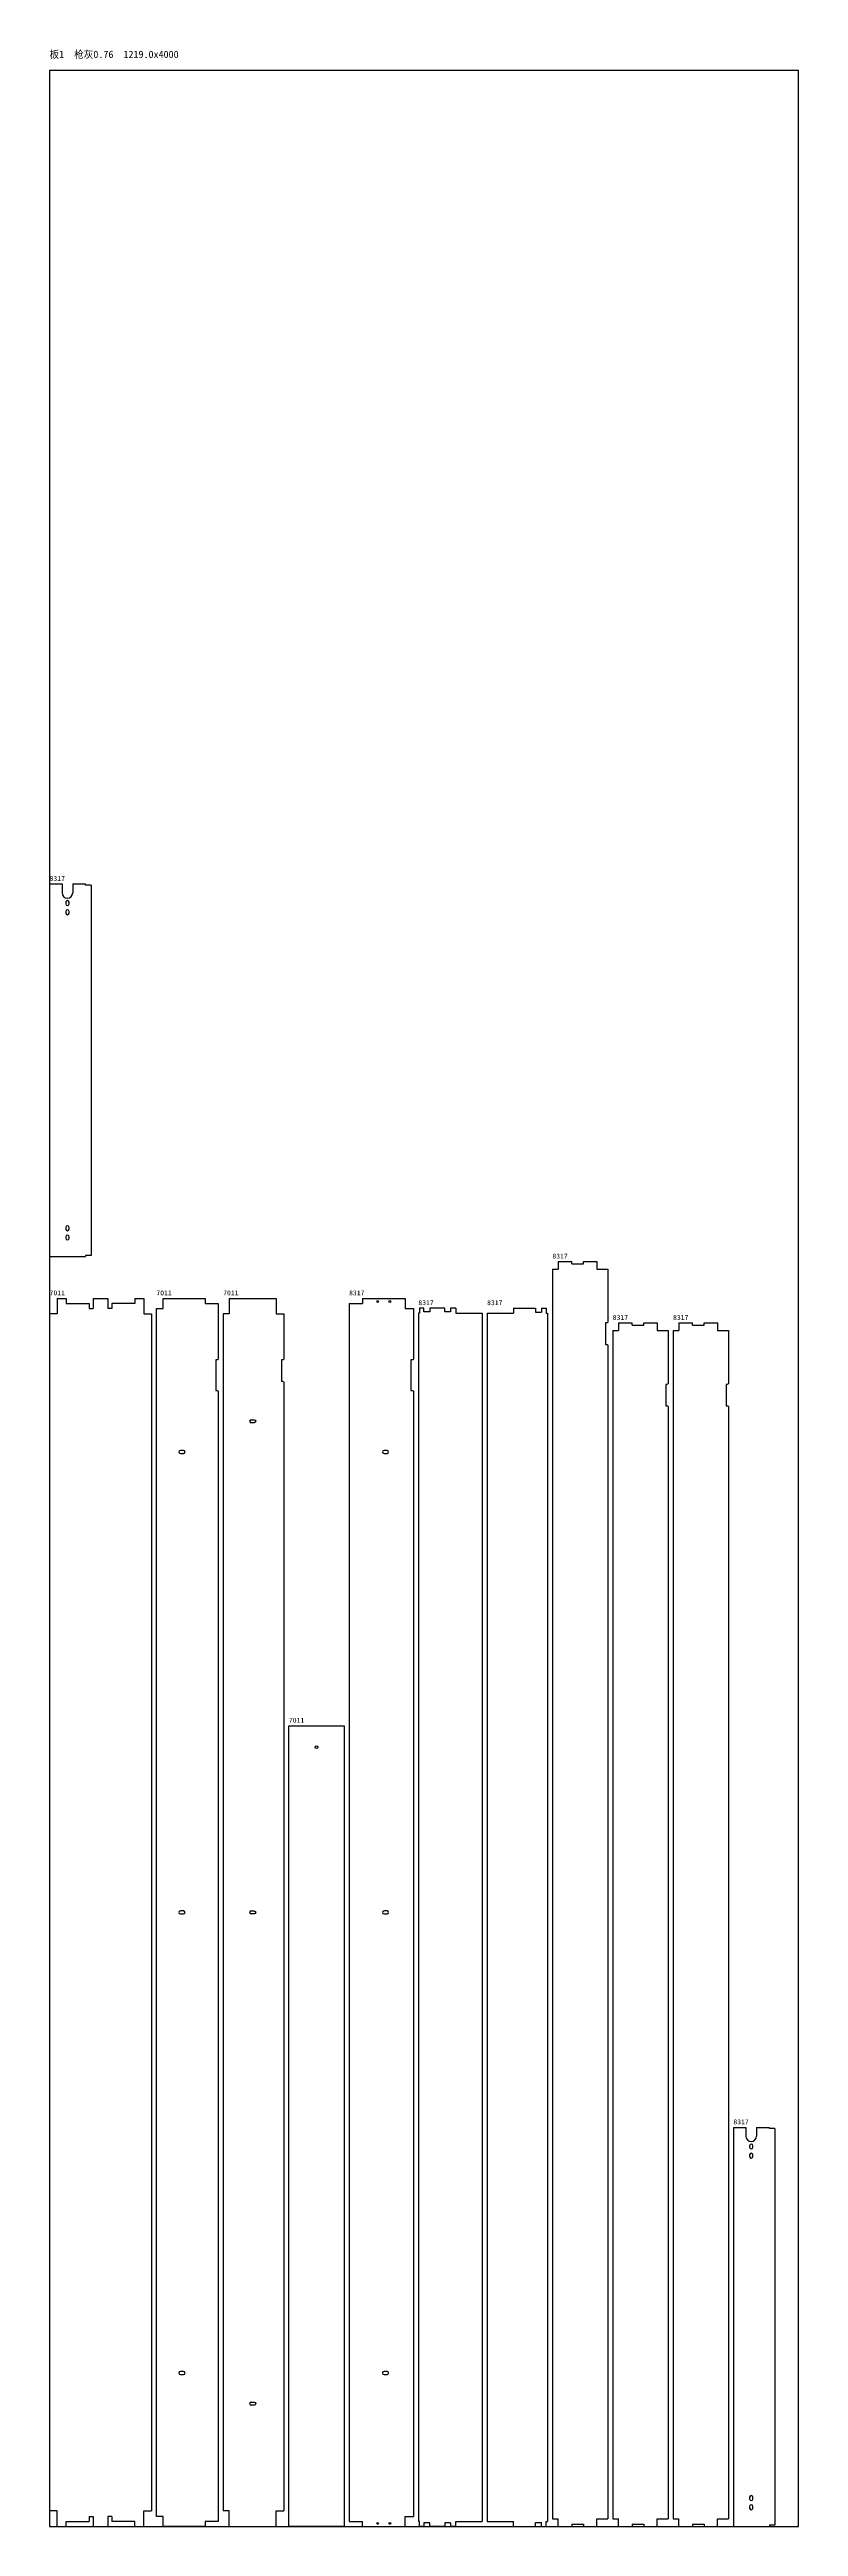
# Model space of a CAD drawing. Header units: metres. Extents: x 0 to 1219, y 0 to 4034.
import ezdxf

# ---------------------------------------------------------------- set-up
doc = ezdxf.new("R2010")
doc.units = ezdxf.units.M
doc.layers.add('00铝单板', color=3, linetype='Continuous')
doc.layers.add('BG&E - DIMENSIONS', color=7, linetype='Continuous')

# ---------------------------------------------------------------- blocks, each defined once
blk = doc.blocks.new('KB__-__-7011-__4_2')
at = {"color": 7}
for p, q in [((12.6, 2000), (27.1, 2000)), ((12.6, 2000), (12.6, 1974.7)), ((27.1, 2000), (27.1, 1991.8)), ((27.1, 1991.8), (64.6, 1991.8)), ((64.6, 1991.8), (64.6, 1983.8)), ((64.6, 1983.8), (70.8, 1983.8)), ((70.8, 2000), (70.8, 1983.8)), ((70.8, 2000), (95.1, 2000)), ((95.1, 2000), (95.1, 1983.8)), ((101.3, 1983.8), (95.1, 1983.8)), ((101.3, 1991.8), (101.3, 1983.8)), ((138.8, 1991.8), (101.3, 1991.8)), ((138.8, 2000), (153.3, 2000)), ((138.8, 2000), (138.8, 1991.8)), ((153.3, 2000), (153.3, 1974.7)), ((0, 1974.7), (0, 25.3)), ((12.6, 1974.7), (0, 1974.7)), ((153.3, 1974.7), (165.9, 1974.7)), ((12.6, 25.3), (0, 25.3)), ((12.6, 0), (12.6, 25.3)), ((12.6, 0), (27.1, 0)), ((27.1, 8.2), (64.6, 8.2)), ((27.1, 0), (27.1, 8.2)), ((64.6, 16.2), (70.8, 16.2)), ((64.6, 16.2), (64.6, 8.2)), ((70.8, 16.2), (70.8, 0)), ((70.8, 0), (95.1, 0)), ((101.3, 16.2), (95.1, 16.2)), ((95.1, 16.2), (95.1, 0)), ((101.3, 16.2), (101.3, 8.2)), ((138.8, 8.2), (101.3, 8.2)), ((138.8, 0), (138.8, 8.2)), ((138.8, 0), (153.3, 0)), ((153.3, 0), (153.3, 25.3)), ((153.3, 25.3), (165.9, 25.3))]:
    blk.add_line(p, q, dxfattribs=at)
at = {"layer": 'BG&E - DIMENSIONS', "color": 7}
blk.add_line((165.9, 1974.7), (165.9, 25.3), dxfattribs=at)
blk = doc.blocks.new('KB__-__-7011-__3_1')
for points in [[(44.1, 1752.5), (39.1, 1752.5, 1), (39.1, 1747.5), (44.1, 1747.5, 1), (44.1, 1752.5)], [(44.1, 1002.5), (39.1, 1002.5, 1), (39.1, 997.5), (44.1, 997.5, 1), (44.1, 1002.5)], [(44.1, 252.5), (39.1, 252.5, 1), (39.1, 247.5), (44.1, 247.5, 1), (44.1, 252.5)]]:
    blk.add_lwpolyline(points, format="xyb")
at = {"layer": '00铝单板', "color": 0}
blk.add_lwpolyline([(0, 1983.8), (10.8, 1983.8), (10.8, 2000), (79.3, 2000), (79.3, 1991.8), (100.7, 1991.8), (100.7, 1902, -0.414214), (98.7, 1900), (96.7, 1900), (96.7, 1850), (98.7, 1850, -0.414214), (100.7, 1848), (100.7, 8.2), (79.3, 8.2), (79.3, 0), (10.8, 0), (10.8, 16.2), (0, 16.2)], format="xyb", close=True, dxfattribs=at)
blk = doc.blocks.new('KB__-__-7011-__6_4')
for p, q in [((9.6, 2000), (86.4, 2000)), ((9.6, 2000), (9.6, 1974.7)), ((86.4, 2000), (86.4, 1974.7)), ((9.6, 1974.7), (0, 1974.7)), ((86.4, 1974.7), (99, 1974.7))]:
    blk.add_line(p, q)
at = {"color": 7}
for p, q in [((0, 1974.7), (0, 25.3)), ((9.6, 25.3), (0, 25.3)), ((9.6, 0), (9.6, 25.3)), ((9.6, 0), (86.4, 0)), ((86.4, 0), (86.4, 25.3)), ((86.4, 25.3), (99, 25.3))]:
    blk.add_line(p, q, dxfattribs=at)
at = {"color": 0}
blk.add_lwpolyline([(99, 1974.7), (99, 1902, -0.414214), (97, 1900), (95, 1900), (95, 1865), (97, 1865, -0.414214), (99, 1863), (99, 25.3)], format="xyb", dxfattribs=at)
for points in [[(50.5, 1802.5, -1), (50.5, 1797.5), (45.5, 1797.5, -0.414214)], [(45.5, 1802.5), (50.5, 1802.5, -0.414214)], [(50.5, 1002.5, -1), (50.5, 997.5), (45.5, 997.5, -0.414214)], [(45.5, 1002.5), (50.5, 1002.5, -0.414214)]]:
    blk.add_lwpolyline(points, format="xyb")
at = {"color": 7}
for points in [[(50.5, 202.5, -1), (50.5, 197.5), (45.5, 197.5, -0.414214)], [(45.5, 202.5), (50.5, 202.5, -0.414214)]]:
    blk.add_lwpolyline(points, format="xyb", dxfattribs=at)
for centre in [(45.5, 1800), (45.5, 1000)]:
    blk.add_arc(centre, 2.5, 90, -90)
blk.add_arc((45.5, 200), 2.5, 90, -90, dxfattribs=at)
blk = doc.blocks.new('KB__-__-7011-__5_3')
at = {"color": 0}
for p, q in [((0, 1304), (90, 1304)), ((0, 0), (0, 1304))]:
    blk.add_line(p, q, dxfattribs=at)
for p, q in [((90, 1304), (90, 0)), ((90, 0), (0, 0))]:
    blk.add_line(p, q)
blk.add_circle((45, 1269), 2.15, dxfattribs=at)
blk = doc.blocks.new('KB__-___-8317-__14_10')
at = {"color": 7}
for p, q in [((0, 1991.8), (0, 8.2)), ((0, 8.2), (21.6, 8.2)), ((21.6, 0), (21.6, 8.2)), ((21.6, 0), (91.1, 0)), ((91.1, 0), (91.1, 16.2)), ((91.1, 16.2), (104.7, 16.2))]:
    blk.add_line(p, q, dxfattribs=at)
for p, q in [((0, 1991.8), (21.6, 1991.8)), ((21.6, 2000), (21.6, 1991.8)), ((21.6, 2000), (91.1, 2000)), ((91.1, 2000), (91.1, 1983.8)), ((91.1, 1983.8), (104.7, 1983.8))]:
    blk.add_line(p, q)
at = {"color": 0}
blk.add_lwpolyline([(104.7, 1983.8), (104.7, 1902, -0.414214), (102.7, 1900), (100.7, 1900), (100.7, 1850), (102.7, 1850, -0.414214), (104.7, 1848), (104.7, 16.2)], format="xyb", dxfattribs=at)
for points in [[(61.8, 1747.5, 1), (61.8, 1752.5), (56.8, 1752.5, 1), (56.8, 1747.5)], [(61.8, 997.5, 1), (61.8, 1002.5), (56.8, 1002.5, 1), (56.8, 997.5)], [(61.8, 247.5, 1), (61.8, 252.5), (56.8, 252.5, 1), (56.8, 247.5)]]:
    blk.add_lwpolyline(points, format="xyb", close=True)
for centre in [(46.5, 1995), (66.2, 1995)]:
    blk.add_circle(centre, 1.5)
at = {"color": 7}
for centre in [(46.5, 5), (66.2, 5)]:
    blk.add_circle(centre, 1.5, dxfattribs=at)
blk = doc.blocks.new('KB__-___-8317-__12_8')
at = {"color": 7}
for p, q in [((8.7, 1984), (2, 1984)), ((2, 1984), (2, 1976)), ((8.7, 1978), (8.7, 1984)), ((9.2, 1978), (8.7, 1978)), ((18.7, 1978), (9.2, 1978)), ((43, 1984), (18.7, 1984)), ((18.7, 1984), (18.7, 1978)), ((43, 1978), (43, 1984)), ((43.5, 1978), (43, 1978)), ((52.2, 1978), (43.5, 1978)), ((52.2, 1984), (52.2, 1978)), ((60.8, 1984), (52.2, 1984)), ((52.2, 1984), (52.2, 1978)), ((60.8, 1984), (60.8, 1976)), ((0, 1976), (0, 8)), ((2, 1976), (0, 1976)), ((60.8, 1976), (103.9, 1976)), ((103.9, 1976), (103.9, 8)), ((2, 8), (0, 8)), ((2, 0), (2, 8)), ((8.7, 0), (2, 0)), ((9.2, 6), (8.7, 6)), ((8.7, 6), (8.7, 0)), ((18.7, 6), (9.2, 6)), ((18.7, 0), (18.7, 6)), ((43, 0), (18.7, 0)), ((43.5, 6), (43, 6)), ((43, 6), (43, 0)), ((52.2, 6), (43.5, 6)), ((52.2, 6), (52.2, 0)), ((60.8, 0), (52.2, 0)), ((60.8, 0), (60.8, 8)), ((60.8, 8), (103.9, 8))]:
    blk.add_line(p, q, dxfattribs=at)
blk = doc.blocks.new('KB__-___-8317-__13_9')
for p, q in [((43.2, 1984), (43.2, 1975.8)), ((43.2, 1984), (78.6, 1984)), ((78.6, 1984), (78.6, 1977.8)), ((78.6, 1977.8), (88.8, 1977.8)), ((88.8, 1984), (88.8, 1977.8)), ((88.8, 1984), (96.3, 1984)), ((96.3, 1984), (96.3, 1975.8)), ((0, 1975.8), (43.2, 1975.8)), ((96.3, 1975.8), (98.3, 1975.8))]:
    blk.add_line(p, q)
at = {"color": 7}
for p, q in [((0, 1975.8), (0, 8.2)), ((98.3, 1975.8), (98.3, 8.2)), ((0, 8.2), (43.2, 8.2)), ((43.2, 0), (43.2, 8.2)), ((43.2, 0), (78.6, 0)), ((78.6, 0), (78.6, 6.2)), ((78.6, 6.2), (88.8, 6.2)), ((88.8, 0), (88.8, 6.2)), ((88.8, 0), (96.3, 0)), ((96.3, 0), (96.3, 8.2)), ((96.3, 8.2), (98.3, 8.2))]:
    blk.add_line(p, q, dxfattribs=at)
blk = doc.blocks.new('KB__-___-8317-__6_6')
for p, q in [((9.6, 2060), (9.6, 2047.8)), ((9.6, 2060), (31.8, 2060)), ((31.8, 2056.4), (31.8, 2060)), ((50.4, 2060), (72.6, 2060)), ((50.4, 2056.4), (50.4, 2060)), ((72.6, 2060), (72.6, 2047.8)), ((0, 2047.8), (9.6, 2047.8)), ((31.8, 2056.4), (50.4, 2056.4)), ((72.6, 2047.8), (90.2, 2047.8))]:
    blk.add_line(p, q)
at = {"color": 7}
for p, q in [((0, 2047.8), (0, 12.2)), ((0, 12.2), (9.6, 12.2)), ((9.6, 0), (9.6, 12.2)), ((9.6, 0), (31.8, 0)), ((31.8, 3.6), (50.4, 3.6)), ((31.8, 3.6), (31.8, 0)), ((50.4, 3.6), (50.4, 0)), ((50.4, 0), (72.6, 0)), ((72.6, 0), (72.6, 12.2)), ((72.6, 12.2), (90.2, 12.2))]:
    blk.add_line(p, q, dxfattribs=at)
at = {"color": 0}
blk.add_lwpolyline([(90.2, 2047.8), (90.2, 1962, -0.414214), (88.2, 1960), (86.2, 1960), (86.2, 1925), (88.2, 1925, -0.414214), (90.2, 1923), (90.2, 12.2)], format="xyb", dxfattribs=at)
blk = doc.blocks.new('KB__-___-8317-__15_11')
at = {"color": 7}
for p, q in [((0, 1947.8), (0, 12.2)), ((0, 12.2), (9.6, 12.2)), ((9.6, 0), (9.6, 12.2)), ((9.6, 0), (31.8, 0)), ((31.8, 3.6), (50.4, 3.6)), ((31.8, 3.6), (31.8, 0)), ((50.4, 3.6), (50.4, 0)), ((50.4, 0), (72.6, 0)), ((72.6, 0), (72.6, 12.2)), ((72.6, 12.2), (90.2, 12.2))]:
    blk.add_line(p, q, dxfattribs=at)
for p, q in [((0, 1947.8), (9.6, 1947.8)), ((9.6, 1960), (9.6, 1947.8)), ((9.6, 1960), (31.8, 1960)), ((31.8, 1956.4), (31.8, 1960)), ((31.8, 1956.4), (50.4, 1956.4)), ((50.4, 1960), (72.6, 1960)), ((50.4, 1956.4), (50.4, 1960)), ((72.6, 1960), (72.6, 1947.8)), ((72.6, 1947.8), (90.2, 1947.8))]:
    blk.add_line(p, q)
at = {"color": 0}
blk.add_lwpolyline([(90.2, 1947.8), (90.2, 1862, -0.414214), (88.2, 1860), (86.2, 1860), (86.2, 1825), (88.2, 1825, -0.414214), (90.2, 1823), (90.2, 12.2)], format="xyb", dxfattribs=at)
blk = doc.blocks.new('KB__-___-8317-__16_12')
at = {"color": 7}
for p, q in [((0, 1947.8), (0, 12.2)), ((0, 12.2), (9.6, 12.2)), ((9.6, 0), (9.6, 12.2)), ((9.6, 0), (31.8, 0)), ((31.8, 3.6), (50.4, 3.6)), ((31.8, 3.6), (31.8, 0)), ((50.4, 3.6), (50.4, 0)), ((50.4, 0), (72.6, 0)), ((72.6, 0), (72.6, 12.2)), ((72.6, 12.2), (90.2, 12.2))]:
    blk.add_line(p, q, dxfattribs=at)
for p, q in [((0, 1947.8), (9.6, 1947.8)), ((9.6, 1960), (9.6, 1947.8)), ((9.6, 1960), (31.8, 1960)), ((31.8, 1956.4), (31.8, 1960)), ((31.8, 1956.4), (50.4, 1956.4)), ((50.4, 1960), (72.6, 1960)), ((50.4, 1956.4), (50.4, 1960)), ((72.6, 1960), (72.6, 1947.8)), ((72.6, 1947.8), (90.2, 1947.8))]:
    blk.add_line(p, q)
at = {"color": 0}
blk.add_lwpolyline([(90.2, 1947.8), (90.2, 1862, -0.414214), (88.2, 1860), (86.2, 1860), (86.2, 1825), (88.2, 1825, -0.414214), (90.2, 1823), (90.2, 12.2)], format="xyb", dxfattribs=at)
blk = doc.blocks.new('KB__-___-8317-__3_5')
for p, q in [((0, 650), (0, 0)), ((0, 650), (20.4, 650)), ((20.4, 650), (20.4, 635.6)), ((37.7, 650), (37.7, 635.6)), ((37.7, 650), (58.6, 650)), ((58.6, 648), (58.6, 650)), ((67.6, 648), (58.6, 648)), ((67.6, 648), (67.6, 2)), ((0, 0), (58.6, 0)), ((67.6, 2), (58.6, 2)), ((58.6, 2), (58.6, 0))]:
    blk.add_line(p, q)
for points in [[(31.8, 620.1, 1), (26.3, 620.1), (26.3, 617.6, 1), (31.8, 617.6)], [(31.8, 605.1, 1), (26.3, 605.1), (26.3, 602.6, 1), (31.8, 602.6)], [(31.8, 47.5, 1), (26.3, 47.5), (26.3, 45, 1), (31.8, 45)], [(31.8, 32.5, 1), (26.3, 32.5), (26.3, 30, 1), (31.8, 30)]]:
    blk.add_lwpolyline(points, format="xyb", close=True)
blk.add_arc((29, 635.6), 8.65, 180, 0)
blk = doc.blocks.new('KB__-___-8317-__11_7')
for p, q in [((0, 607), (0, 0)), ((0, 607), (20.4, 607)), ((20.4, 607), (20.4, 592.6)), ((37.7, 607), (37.7, 592.6)), ((37.7, 607), (58.6, 607)), ((58.6, 605), (58.6, 607)), ((67.6, 605), (58.6, 605)), ((67.6, 605), (67.6, 2)), ((0, 0), (58.6, 0)), ((67.6, 2), (58.6, 2)), ((58.6, 2), (58.6, 0))]:
    blk.add_line(p, q)
for points in [[(31.8, 577.1, 1), (26.3, 577.1), (26.3, 574.6, 1), (31.8, 574.6)], [(31.8, 562.1, 1), (26.3, 562.1), (26.3, 559.6, 1), (31.8, 559.6)], [(31.8, 47.5, 1), (26.3, 47.5), (26.3, 45, 1), (31.8, 45)], [(31.8, 32.5, 1), (26.3, 32.5), (26.3, 30, 1), (31.8, 30)]]:
    blk.add_lwpolyline(points, format="xyb", close=True)
blk.add_arc((29, 592.6), 8.65, 180, 0)

msp = doc.modelspace()

# ---------------------------------------------------------------- linework, layer by layer
at = {"color": 3}
msp.add_lwpolyline([(0, 0), (1219, 0), (1219, 4000), (0, 4000)], close=True, dxfattribs=at)

# ---------------------------------------------------------------- block references
for name, p in [('KB__-___-8317-__11_7', (0, 2068)), ('KB__-___-8317-__6_6', (818.5, 0)), ('KB__-__-7011-__4_2', (0, 0)), ('KB__-__-7011-__3_1', (173.9, 0)), ('KB__-__-7011-__6_4', (282.6, 0)), ('KB__-___-8317-__14_10', (487.6, 0)), ('KB__-___-8317-__12_8', (600.3, 0)), ('KB__-___-8317-__13_9', (712.2, 0)), ('KB__-___-8317-__15_11', (916.7, 0)), ('KB__-___-8317-__16_12', (1014.9, 0)), ('KB__-__-7011-__5_3', (389.6, 0)), ('KB__-___-8317-__3_5', (1113.1, 0))]:
    msp.add_blockref(name, p)

# ---------------------------------------------------------------- texts
at = {"color": 5}
msp.add_text('板1  枪灰0.76  1219.0x4000', height=12, dxfattribs=at).set_placement((0, 4020))
for s, p in [('8317', (0, 2680)), ('8317', (818.5, 2065)), ('7011', (0, 2005)), ('7011', (173.9, 2005)), ('7011', (282.6, 2005)), ('8317', (487.6, 2005)), ('8317', (600.3, 1989)), ('8317', (712.2, 1989)), ('8317', (916.7, 1965)), ('8317', (1014.9, 1965)), ('7011', (389.6, 1309)), ('8317', (1113.1, 655))]:
    msp.add_text(s, height=8).set_placement(p)

doc.saveas('drawing.dxf')
